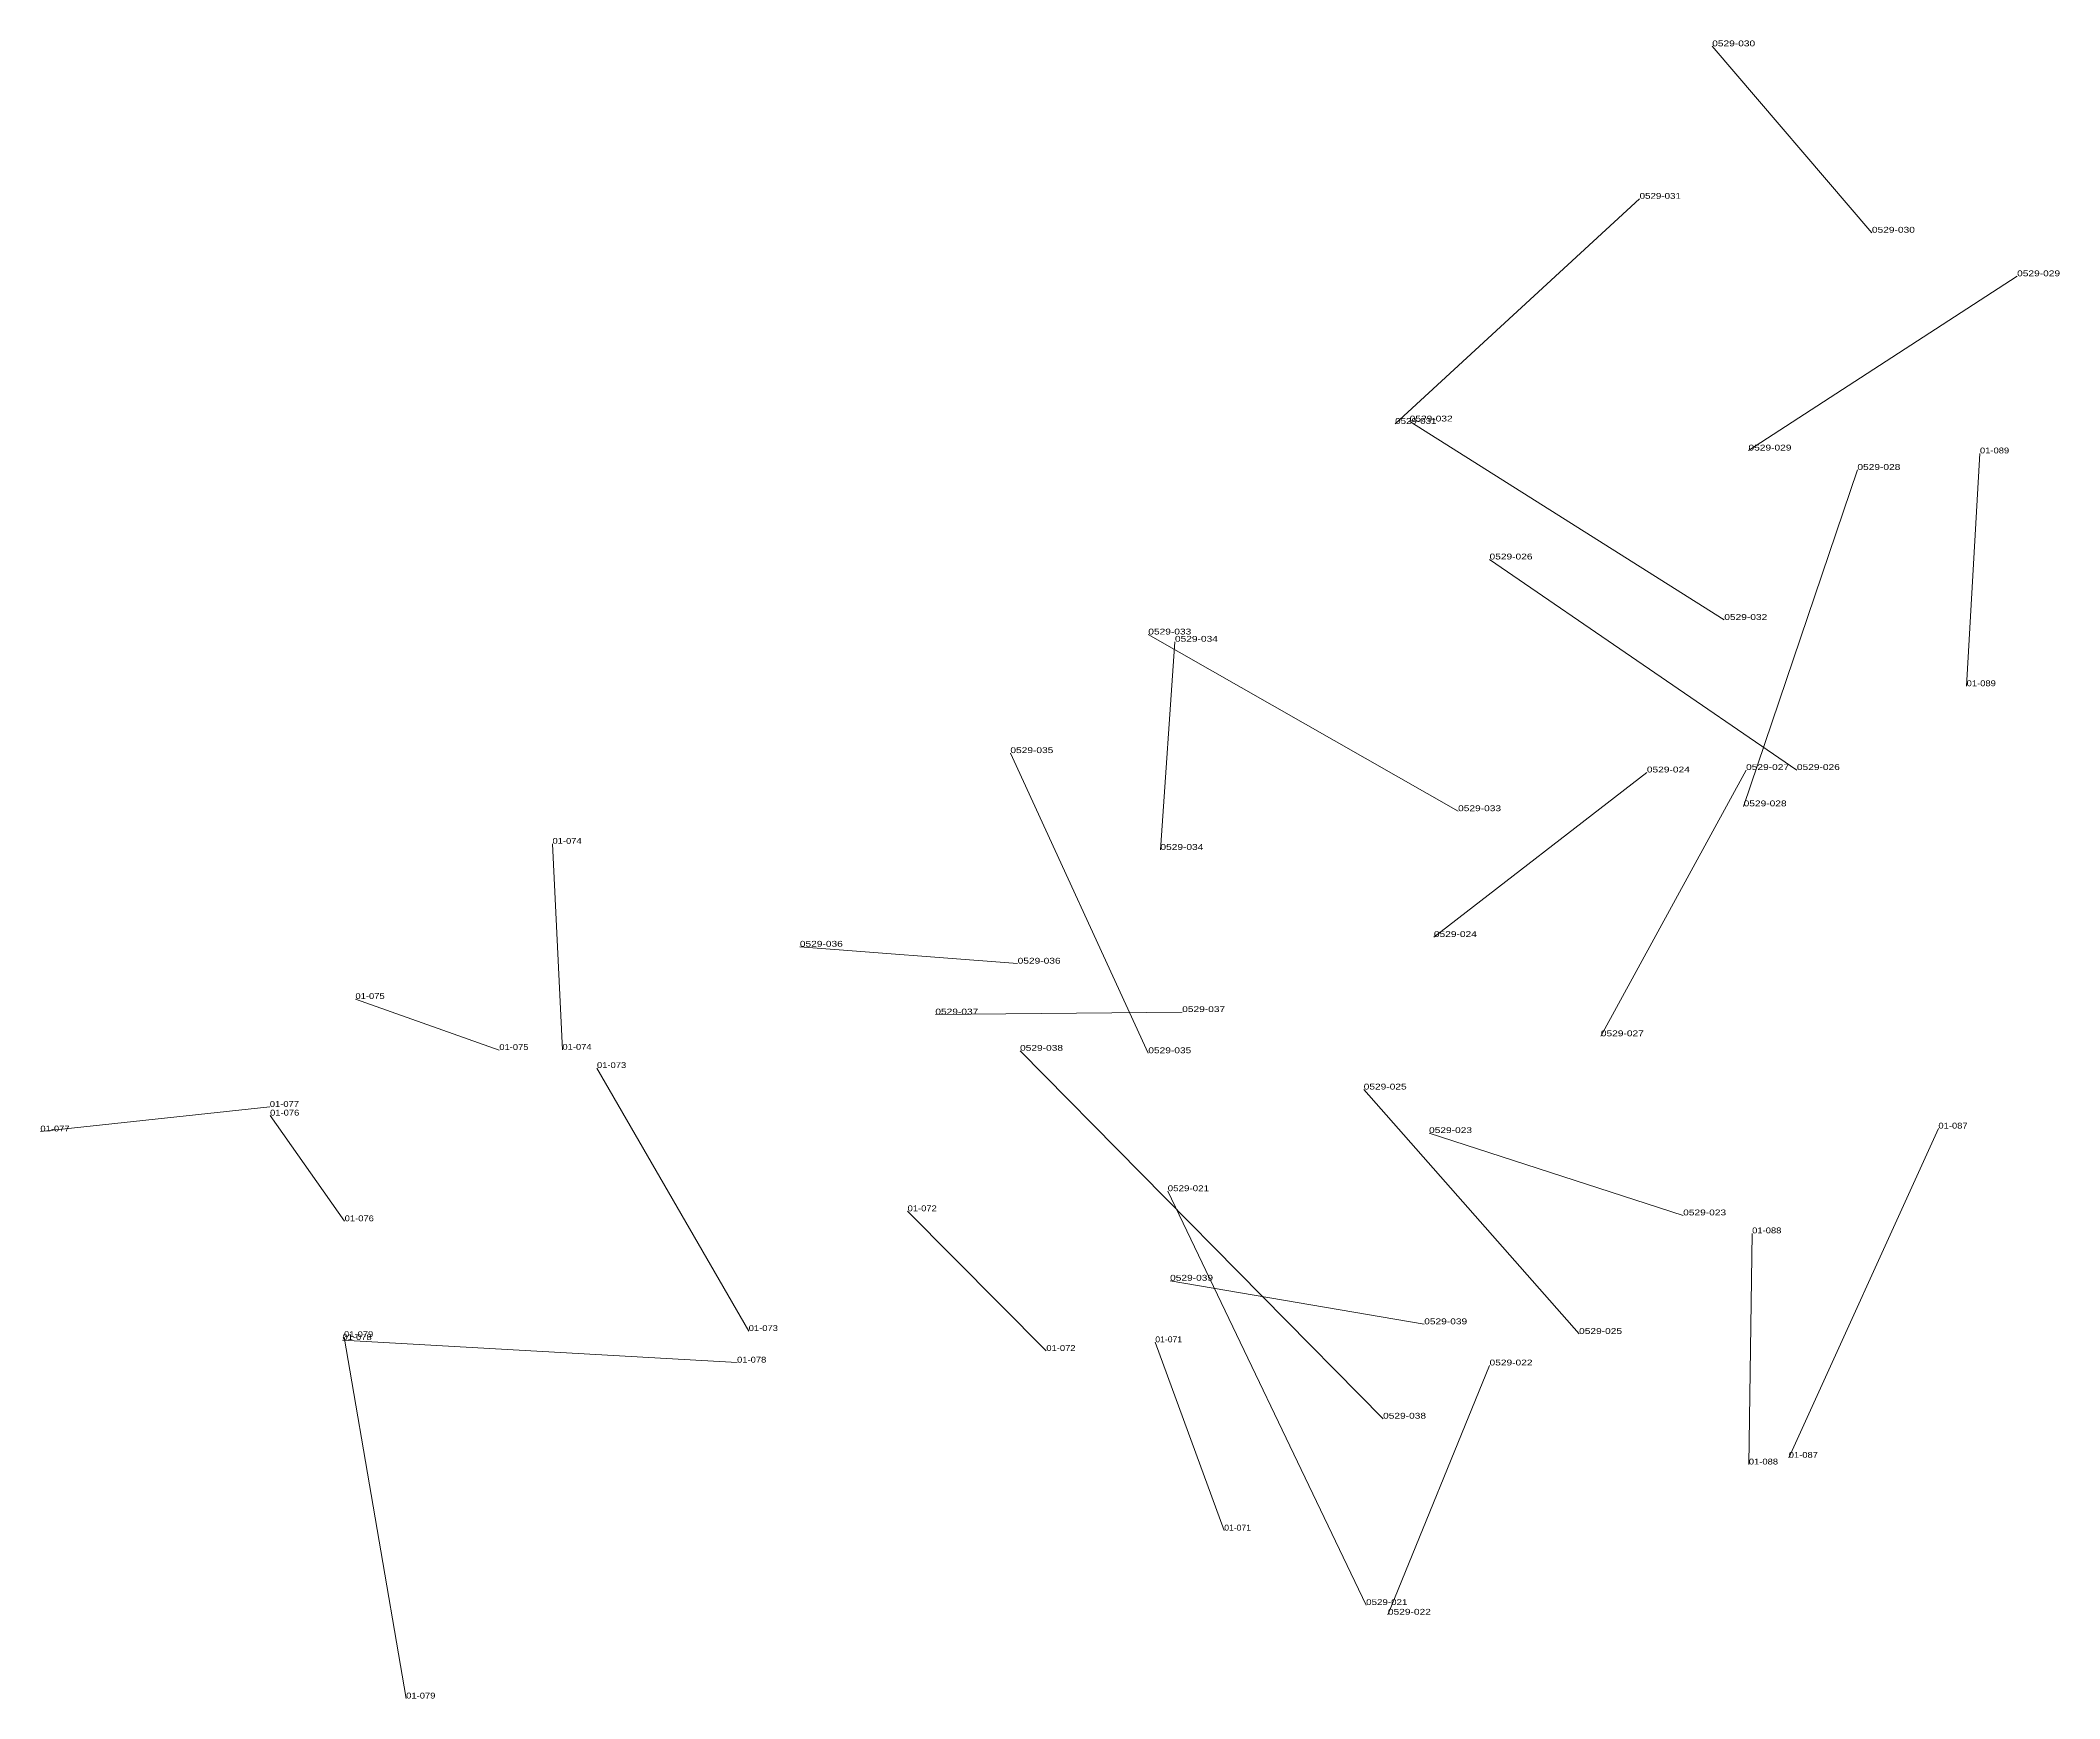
# Model space of a CAD drawing. Header units: metres. Extents: x 571156 to 607184, y 703608 to 727431.
# Drawn here: x 593793 to 594484, y 720472 to 721039 of the extents above; entities that cross this region are included whole.
import ezdxf

# ---------------------------------------------------------------- set-up
doc = ezdxf.new("R2010")
doc.units = ezdxf.units.M
doc.header["$LTSCALE"] = 0.8
doc.layers.add('60', color=7, linetype='Continuous', lineweight=13)
doc.layers.add('61', color=7, linetype='Continuous')

msp = doc.modelspace()

# ---------------------------------------------------------------- linework, layer by layer
at = {"layer": '60'}
for p, q in [((594419.31, 720973.3), (594364.68, 721037.04)), ((594256.24, 720907.91), (594339.85, 720984.89)), ((594468.98, 720958.4), (594377.1, 720898.8)), ((594261.21, 720908.74), (594368.82, 720840.86)), ((594375.44, 720777.12), (594414.34, 720892.18)), ((594456.26, 720897.82), (594451.71, 720818.2)), ((594393.65, 720789.54), (594288.53, 720861.55)), ((594171.81, 720835.89), (594277.77, 720775.47)), ((594180.92, 720833.41), (594175.95, 720762.22)), ((594124.63, 720795.33), (594171.81, 720692.69)), ((594342.33, 720788.71), (594269.49, 720732.43)), ((594376.27, 720789.54), (594326.6, 720698.49)), ((593971.41, 720693.87), (593968.02, 720764.31)), ((594127.12, 720723.32), (594052.62, 720729.11)), ((593900.62, 720711.23), (593949.82, 720693.79)), ((594098.97, 720705.94), (594183.4, 720706.77)), ((594127.94, 720693.52), (594252.11, 720567.7)), ((593983.24, 720687.62), (594035.13, 720597.68)), ((594319.15, 720596.68), (594245.48, 720680.28)), ((593871.32, 720674.31), (593792.86, 720665.93)), ((593871.42, 720671.36), (593896.93, 720635.22)), ((594354.75, 720637.23), (594267.83, 720665.38)), ((594390.86, 720554.32), (594442.05, 720666.92)), ((594246.31, 720503.97), (594178.44, 720645.51)), ((594089.48, 720638.64), (594136.93, 720590.86)), ((594377.21, 720552.04), (594378.35, 720631.09)), ((594179.26, 720614.89), (594266.18, 720599.99)), ((593896.71, 720595.62), (593917.98, 720472)), ((593896.18, 720594.6), (594031.15, 720586.88)), ((594174.21, 720593.84), (594197.78, 720529.44)), ((594253.76, 720500.66), (594288.53, 720585.91))]:
    msp.add_line(p, q, dxfattribs=at)

# ---------------------------------------------------------------- texts
for s, width, p in [('0529-030', 1.3, (594364.68, 721037.04)), ('0529-031', 1.25, (594339.85, 720984.89)), ('0529-029', 1.3, (594377.1, 720898.8)), ('0529-028', 1.3, (594414.34, 720892.18)), ('0529-026', 1.3, (594288.53, 720861.55)), ('0529-032', 1.3, (594368.82, 720840.86)), ('01-089', 1.2, (594451.71, 720818.2)), ('0529-033', 1.3, (594277.77, 720775.47)), ('01-074', 1.2, (593968.02, 720764.31)), ('0529-034', 1.3, (594175.95, 720762.22)), ('0529-024', 1.3, (594269.49, 720732.43)), ('0529-036', 1.3, (594052.62, 720729.11)), ('0529-037', 1.3, (594183.4, 720706.77)), ('0529-027', 1.3, (594326.6, 720698.49)), ('01-075', 1.2, (593949.82, 720693.79)), ('0529-035', 1.3, (594171.81, 720692.69)), ('0529-025', 1.3, (594245.48, 720680.28)), ('01-077', 1.2, (593792.86, 720665.93)), ('0529-023', 1.3, (594267.83, 720665.38)), ('01-087', 1.2, (594442.05, 720666.92)), ('0529-021', 1.25, (594178.44, 720645.51)), ('01-076', 1.2, (593896.93, 720635.22)), ('01-088', 1.2, (594378.35, 720631.09)), ('0529-039', 1.3, (594266.18, 720599.99)), ('01-073', 1.2, (594035.13, 720597.68)), ('01-078', 1.2, (594031.15, 720586.88)), ('01-072', 1.2, (594136.93, 720590.86)), ('0529-022', 1.3, (594288.53, 720585.91)), ('0529-038', 1.3, (594252.11, 720567.7)), ('01-071', 1.1, (594197.78, 720529.44)), ('01-079', 1.2, (593917.98, 720472))]:
    msp.add_text(s, height=2, dxfattribs=dict(at, width=width)).set_placement(p)
at = {"layer": '61'}
for s, width, p in [('0529-030', 1.3, (594419.31, 720973.3)), ('0529-029', 1.3, (594468.98, 720958.4)), ('0529-031', 1.25, (594256.24, 720907.91)), ('0529-032', 1.3, (594261.21, 720908.74)), ('01-089', 1.2, (594456.26, 720897.82)), ('0529-033', 1.3, (594171.81, 720835.89)), ('0529-034', 1.3, (594180.92, 720833.41)), ('0529-035', 1.3, (594124.63, 720795.33)), ('0529-024', 1.3, (594342.33, 720788.71)), ('0529-027', 1.3, (594376.27, 720789.54)), ('0529-026', 1.3, (594393.65, 720789.54)), ('0529-028', 1.3, (594375.44, 720777.12)), ('0529-036', 1.3, (594127.12, 720723.32)), ('01-075', 1.2, (593900.62, 720711.23)), ('0529-037', 1.3, (594098.97, 720705.94)), ('01-074', 1.2, (593971.41, 720693.87)), ('0529-038', 1.3, (594127.94, 720693.52)), ('01-073', 1.2, (593983.24, 720687.62)), ('01-077', 1.2, (593871.32, 720674.31)), ('01-076', 1.2, (593871.42, 720671.36)), ('01-072', 1.2, (594089.48, 720638.64)), ('0529-023', 1.3, (594354.75, 720637.23)), ('0529-039', 1.3, (594179.26, 720614.89)), ('01-078', 1.2, (593896.18, 720594.6)), ('01-079', 1.2, (593896.71, 720595.62)), ('01-071', 1.1, (594174.21, 720593.84)), ('0529-025', 1.3, (594319.15, 720596.68)), ('01-088', 1.2, (594377.21, 720552.04)), ('01-087', 1.2, (594390.86, 720554.32)), ('0529-021', 1.25, (594246.31, 720503.97)), ('0529-022', 1.3, (594253.76, 720500.66))]:
    msp.add_text(s, height=2, dxfattribs=dict(at, width=width)).set_placement(p)

doc.saveas('drawing.dxf')
